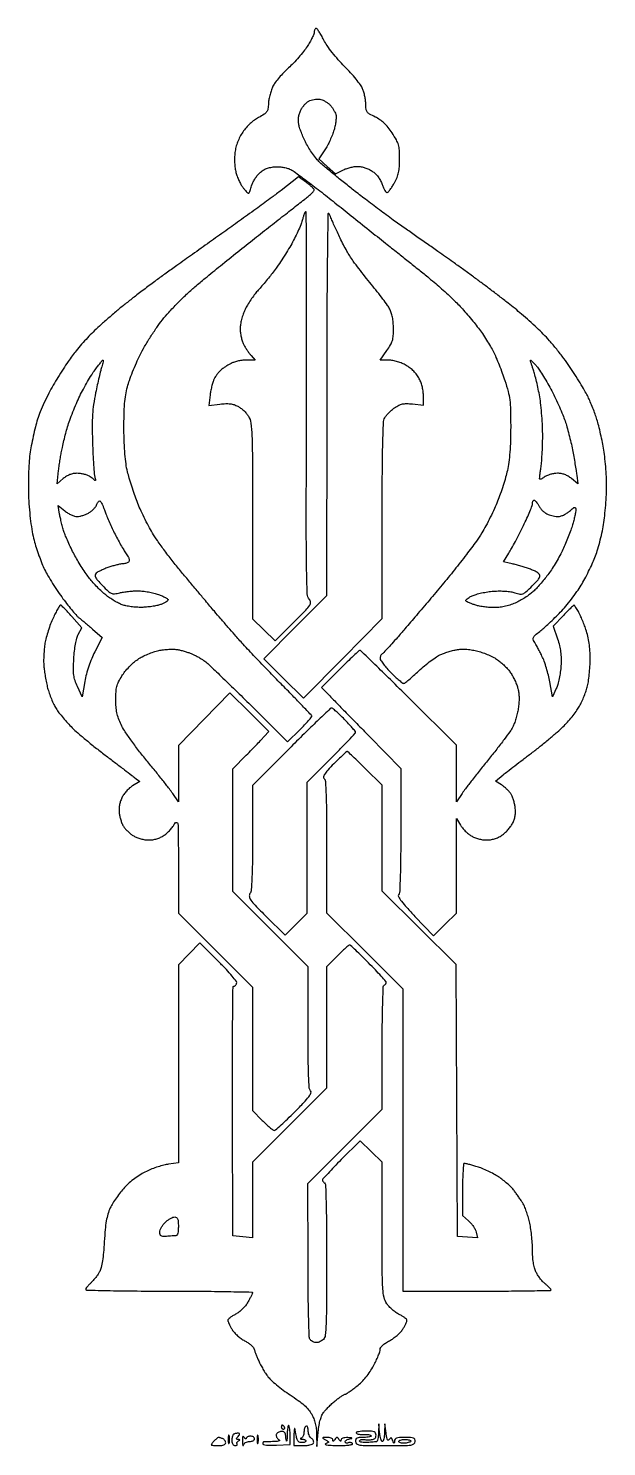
# Model space of a CAD drawing. Extents: x 1.6 to 25.4, y 1 to 59.2.
import ezdxf

# ---------------------------------------------------------------- set-up
doc = ezdxf.new("R2010")
doc.units = 0
doc.header["$MEASUREMENT"] = 0

msp = doc.modelspace()

# ---------------------------------------------------------------- linework, layer by layer
for points in [[(13.441313, 59.22, 0.192085), (13.412856, 59.208649, 0.087874), (13.388688, 59.175944, 0.067704), (13.37229, 59.12742, 0.047711), (13.3668, 59.070021, -0.099053), (13.350016, 58.986128, -0.015787), (13.280381, 58.832877, -0.016954), (13.185244, 58.655357, -0.014128), (13.072608, 58.473333, -0.022305), (12.926221, 58.271284, -0.011469), (12.726155, 58.031101, -0.011376), (12.508555, 57.792892, -0.016843), (12.306315, 57.595152, 0.017157), (12.113602, 57.40649, 0.014958), (11.924951, 57.196447, 0.015205), (11.765786, 56.996153, 0.042356), (11.671003, 56.843757, 0.033884), (11.606819, 56.693625, 0.019513), (11.5492, 56.505521, 0.019435), (11.505883, 56.311222, 0.030599), (11.485546, 56.141566, -0.024951), (11.460559, 55.911151, -0.112508), (11.410412, 55.78632, -0.102261), (11.308741, 55.689508, -0.018802), (11.0826, 55.560176, 0.037113), (10.907207, 55.451164, 0.028172), (10.732022, 55.30757, 0.027574), (10.56975, 55.141126, 0.030721), (10.432969, 54.963478, 0.027596), (10.31247, 54.762251, 0.02941), (10.217679, 54.553123, 0.0299), (10.149383, 54.337685, 0.030736), (10.108027, 54.117606, 0.024392), (10.092506, 53.912488, 0.019817), (10.095347, 53.692004, 0.020261), (10.115106, 53.48021, 0.032384), (10.150888, 53.302131, 0.024036), (10.201768, 53.143889, 0.017121), (10.273159, 52.971876, 0.01734), (10.352758, 52.812146, 0.034927), (10.428289, 52.693475, 0.014478), (10.500909, 52.600978, 0.020191), (10.571448, 52.522933, 0.017079), (10.633212, 52.464071, 0.183827), (10.664935, 52.452, 0.26342), (10.690432, 52.466435, 0.032908), (10.720609, 52.525153, 0.031825), (10.749553, 52.605616, 0.021074), (10.772856, 52.701031, -0.053393), (10.808762, 52.81545, -0.024698), (10.87808, 52.955307, -0.02413), (10.966175, 53.096512, -0.030803), (11.061126, 53.216948, -0.036135), (11.196327, 53.347877, -0.058337), (11.330141, 53.435655, -0.056466), (11.483778, 53.491948, -0.03155), (11.680096, 53.526724, -0.029281), (11.859214, 53.536351, -0.029572), (12.037632, 53.524921, -0.030777), (12.205802, 53.493513, -0.040048), (12.354152, 53.443324, -0.054632), (12.537242, 53.339601, -0.003693), (13.021875, 52.984781, -0.005265), (13.593304, 52.550478, -0.003921), (14.215034, 52.059668, 0.00037), (14.889291, 51.519578, 0.000293), (15.619523, 50.936237, 0.000296), (16.298078, 50.395486, 0.000736), (16.795334, 50.000889, -0.001443), (17.223473, 49.660152, -0.001237), (17.672274, 49.299024, -0.001246), (18.078353, 48.968938, -0.003572), (18.3582, 48.736947, -0.00733), (18.598576, 48.52867, -0.004957), (18.86672, 48.284542, -0.004994), (19.12124, 48.043382, -0.009921), (19.317132, 47.846358, -0.009653), (19.501375, 47.645938, -0.005375), (19.718427, 47.3951, -0.00536), (19.932666, 47.136493, -0.008646), (20.108857, 46.911262, -0.012064), (20.272521, 46.683177, -0.008208), (20.448072, 46.41632, -0.008275), (20.609085, 46.153056, -0.016427), (20.726235, 45.938362, -0.015247), (20.832947, 45.709417, -0.006562), (20.961838, 45.398111, -0.006486), (21.090521, 45.062815, -0.008524), (21.198732, 44.7534, -0.015373), (21.330737, 44.30884, -0.033435), (21.398299, 43.959521, -0.025374), (21.428479, 43.549469, -0.005717), (21.436382, 42.8499, -0.007658), (21.427819, 42.295806, -0.011397), (21.401855, 41.81151, -0.013109), (21.35927, 41.397799, -0.023413), (21.299537, 41.061142, -0.013847), (21.228308, 40.782319, -0.007321), (21.12538, 40.44046, -0.007279), (21.009767, 40.0935, -0.011166), (20.898604, 39.796854, -0.012719), (20.770016, 39.497984, -0.007238), (20.600198, 39.14301, -0.007223), (20.418743, 38.790292, -0.011845), (20.253827, 38.497712, -0.023591), (20.028916, 38.157503, -0.005422), (19.616559, 37.606147, -0.005591), (19.12696, 36.980719, -0.00543), (18.618765, 36.360214, -0.001035), (18.095799, 35.738256, -0.000986), (17.561886, 35.108464, -0.000977), (17.088015, 34.553924, -0.003516), (16.782566, 34.202914, -0.003067), (16.555067, 33.948327, -0.004602), (16.353126, 33.729202, -0.001979), (16.1784, 33.544543, -0.098023), (16.13745, 33.5157, 0.147248), (16.113084, 33.494731, 0.053687), (16.092638, 33.453516, 0.047417), (16.078688, 33.400751, 0.040951), (16.074, 33.34361, 0.146402), (16.097888, 33.263774, 0.017667), (16.205251, 33.112368, 0.019793), (16.349701, 32.937959, 0.015088), (16.52081, 32.75846, 0.007423), (16.697179, 32.58938, 0.010965), (16.857273, 32.44682, 0.006423), (16.994634, 32.332813, 0.171633), (17.038779, 32.3172, 0.170151), (17.084303, 32.333154, 0.00453), (17.252081, 32.469721, 0.008981), (17.44713, 32.637448, 0.005968), (17.664988, 32.836422, -0.014612), (17.902736, 33.046139, -0.013587), (18.158051, 33.246939, -0.013712), (18.394707, 33.412994, -0.043856), (18.564069, 33.504808, -0.018618), (18.72108, 33.566047, -0.011561), (18.909382, 33.626683, -0.011595), (19.09824, 33.677981, -0.020482), (19.256494, 33.710237, -0.037608), (19.433393, 33.725299, -0.023482), (19.641331, 33.71756, -0.022033), (19.864853, 33.688745, -0.020794), (20.089389, 33.639982, -0.022501), (20.298548, 33.575184, -0.016027), (20.526613, 33.48476, -0.016227), (20.738997, 33.384262, -0.03291), (20.897449, 33.289234, -0.027549), (21.036766, 33.180865, -0.017153), (21.188173, 33.039679, -0.017199), (21.328341, 32.889706, -0.029652), (21.432787, 32.754554, -0.025468), (21.520432, 32.610868, -0.015989), (21.60867, 32.434911, -0.016044), (21.684608, 32.255683, -0.028085), (21.734147, 32.102364, -0.034236), (21.768021, 31.924233, -0.026212), (21.78131, 31.726375, -0.024241), (21.774054, 31.511928, -0.019764), (21.746139, 31.283899, -0.017284), (21.705855, 31.080908, -0.013796), (21.648907, 30.865152, -0.01402), (21.585007, 30.66817, -0.033894), (21.524094, 30.527826, -0.037016), (21.423274, 30.363844, -0.004425), (21.170897, 30.020662, -0.005256), (20.862558, 29.617959, -0.004296), (20.52457, 29.19358, 0.002369), (20.180171, 28.764556, 0.002646), (19.852442, 28.347802, 0.002437), (19.576846, 27.989914, 0.014014), (19.437212, 27.795689), (19.204924, 27.4527), (19.204562, 28.619022), (19.2042, 29.785344), (17.249835, 31.728072, 0.001357), (16.496459, 32.472909, 0.002214), (15.852924, 33.100124, 0.00028), (15.277842, 33.655056, 0.194137), (15.238821, 33.6708, 0.188389), (15.201309, 33.656146, 0.001707), (14.976517, 33.447469, 0.005517), (14.719585, 33.201951, 0.0035), (14.425419, 32.910524), (13.668666, 32.150248), (14.004183, 31.803604, 0.001229), (14.205348, 31.596786, 0.000174), (14.620123, 31.172746, 0.000199), (15.111296, 30.67135, 0.000169), (15.62985, 30.14278), (16.92, 28.828601), (16.92, 26.275221, -0.002392), (16.914715, 25.170431, -0.005884), (16.897401, 24.35907, -0.002537), (16.873258, 23.726956, -0.187696), (16.832548, 23.634388, 0.346844), (16.823719, 23.559707, 0.024824), (16.949706, 23.375426, 0.021199), (17.163515, 23.117272, 0.00671), (17.503674, 22.750318), (18.262252, 21.9537), (18.733226, 22.41611), (19.2042, 22.87852), (19.204516, 24.82721), (19.204832, 26.7759), (19.372943, 26.500177, 0.036914), (19.457297, 26.382349, 0.022575), (19.572665, 26.256065, 0.022575), (19.698949, 26.140697, 0.036914), (19.816777, 26.056343, 0.043335), (19.949305, 25.990532, 0.027548), (20.112986, 25.936432, 0.027322), (20.284112, 25.900047, 0.038509), (20.439539, 25.887916, 0.038166), (20.605047, 25.900416, 0.035455), (20.770978, 25.937967, 0.035488), (20.929779, 25.998537, 0.038425), (21.074039, 26.079636, 0.03771), (21.195257, 26.17456, 0.023918), (21.321897, 26.301746, 0.023993), (21.434897, 26.439375, 0.040312), (21.514142, 26.566086, 0.036121), (21.580904, 26.721348, 0.042887), (21.620093, 26.876011, 0.041487), (21.633108, 27.039336, 0.030476), (21.621423, 27.22069, 0.025645), (21.594109, 27.37378, 0.020292), (21.549508, 27.535937, 0.020723), (21.49564, 27.68331, 0.047077), (21.440305, 27.788071, 0.03789), (21.370523, 27.878771, 0.020036), (21.271483, 27.980584, 0.019824), (21.161234, 28.077181, 0.02886), (21.056227, 28.152487), (20.807906, 28.309713), (21.127003, 28.56454, -0.004017), (21.302967, 28.702762, -0.000934), (21.600878, 28.932041, -0.000964), (21.944807, 29.194666, -0.000944), (22.2921, 29.457767, 0.006664), (22.648415, 29.734176, 0.005567), (23.019487, 30.036857, 0.005623), (23.352729, 30.321334, 0.015258), (23.58031, 30.532658, 0.015351), (23.765789, 30.727336, 0.011634), (23.957476, 30.951597, 0.011793), (24.127661, 31.170702, 0.026685), (24.243305, 31.34589, 0.022072), (24.336477, 31.522286, 0.012586), (24.434059, 31.742781, 0.012553), (24.521271, 31.970078, 0.020276), (24.582641, 32.167966, 0.027598), (24.628305, 32.387598, 0.011464), (24.666662, 32.68829, 0.011302), (24.69314, 33.013057, 0.014329), (24.702196, 33.313919, 0.015032), (24.692298, 33.659573, 0.020524), (24.661277, 33.969576, 0.022171), (24.60774, 34.255485, 0.023877), (24.530086, 34.528419, 0.009883), (24.453558, 34.741567, 0.009157), (24.366793, 34.95706, 0.009183), (24.282557, 35.145962, 0.030097), (24.217291, 35.266, 0.000987), (24.161977, 35.354198, 0.001313), (24.111334, 35.434129, 0.000923), (24.068568, 35.500965, 0.01334), (24.052734, 35.524221, 0.44444), (24.031814, 35.52653, 0.004732), (23.911419, 35.417484, 0.010832), (23.769927, 35.281078, 0.006387), (23.606594, 35.112384), (23.185331, 34.666026), (23.360171, 34.147263, -0.020537), (23.441973, 33.867023, -0.029376), (23.489392, 33.612513, -0.028422), (23.507582, 33.347923, -0.017592), (23.500297, 33.0363, -0.019514), (23.475676, 32.784761, -0.016025), (23.430367, 32.518654, -0.016323), (23.372845, 32.276622, -0.040663), (23.310984, 32.1057), (23.156383, 31.7673), (23.046812, 32.382576, 0.017772), (22.989217, 32.650457, 0.012546), (22.906372, 32.947018, 0.012683), (22.812738, 33.226883, 0.025923), (22.722586, 33.440076, 0.005479), (22.632489, 33.620628, 0.005637), (22.539286, 33.797451, 0.005468), (22.455095, 33.948925, 0.02373), (22.400016, 34.035678, -0.093549), (22.357633, 34.128932, -0.188574), (22.368156, 34.207744, -0.089291), (22.441382, 34.297628, -0.012075), (22.6305, 34.452104, 0.016412), (22.795196, 34.589029, 0.006052), (23.018602, 34.792411, 0.005991), (23.257358, 35.020519, 0.007168), (23.4765, 35.241208, 0.016977), (23.696028, 35.484747, 0.010668), (23.936545, 35.783203, 0.010707), (24.160925, 36.087377, 0.019221), (24.329812, 36.347582, 0.011279), (24.478429, 36.610357, 0.007245), (24.639452, 36.921423, 0.007281), (24.788297, 37.230646, 0.01354), (24.898438, 37.486168, 0.021431), (24.993111, 37.756347, 0.009961), (25.093759, 38.114074, 0.009848), (25.184687, 38.494445, 0.013545), (25.250335, 38.839768, 0.012613), (25.299803, 39.202461, 0.007449), (25.341451, 39.637558, 0.00745), (25.370105, 40.07351, 0.012662), (25.37939, 40.4388, 0.012853), (25.370136, 40.79995, 0.008009), (25.341637, 41.222516, 0.008035), (25.300135, 41.638546, 0.01442), (25.250772, 41.978171, 0.008028), (25.189808, 42.296486, 0.006022), (25.112873, 42.644903, 0.00609), (25.032502, 42.971134, 0.013872), (24.962038, 43.214831, 0.011511), (24.885311, 43.43721, 0.007362), (24.78647, 43.692061, 0.007397), (24.682189, 43.939055, 0.013684), (24.589106, 44.135929, 0.015184), (24.472897, 44.348958, 0.004816), (24.287025, 44.659471, 0.004803), (24.073059, 45.001797, 0.005327), (23.859691, 45.328258, 0.013834), (23.620637, 45.665097, 0.009113), (23.328149, 46.039562, 0.009172), (23.030059, 46.393707, 0.017464), (22.775526, 46.665328, 0.007772), (22.515254, 46.916393, 0.004742), (22.200616, 47.205054, 0.004752), (21.883321, 47.485248, 0.008399), (21.615495, 47.709501, 0.004151), (21.331604, 47.935331, 0.00195), (20.961029, 48.222804, 0.001932), (20.570382, 48.521018, 0.002717), (20.2194, 48.783824, 0.001668), (19.86408, 49.045045, 0.001151), (19.460079, 49.338561, 0.001161), (19.070283, 49.619013, 0.002376), (18.763076, 49.836761, 0.000206), (18.441487, 50.06222, 0.000082), (17.999914, 50.371416, 0.000081), (17.523265, 50.704943, 0.000102), (17.081528, 51.0138, -0.004762), (16.610595, 51.349649, -0.002628), (16.04114, 51.768592, -0.00262), (15.468232, 52.199415, -0.004206), (14.984652, 52.573506, -0.00254), (14.552233, 52.917443, -0.002777), (14.136058, 53.255747, -0.002598), (13.783109, 53.549014, -0.013817), (13.5955, 53.715606, -0.032924), (13.454666, 53.866415, -0.016395), (13.29587, 54.074178, -0.016199), (13.144831, 54.301024, -0.0229), (13.026529, 54.512902, -0.012293), (12.927841, 54.723154, -0.011154), (12.836192, 54.944878, -0.011247), (12.763087, 55.14693, -0.034819), (12.726507, 55.287227, -0.044814), (12.713178, 55.425817, -0.039755), (12.723773, 55.570368, -0.038175), (12.757971, 55.717124, -0.034466), (12.814964, 55.86227, -0.044115), (12.88645, 55.983933, -0.035588), (12.983052, 56.100847, -0.036744), (13.089586, 56.197273, -0.067474), (13.190529, 56.256071, -0.043913), (13.296287, 56.289358, -0.030582), (13.41999, 56.308815, -0.030964), (13.541952, 56.312837, -0.054293), (13.641871, 56.299018, -0.048947), (13.736931, 56.264994, -0.028117), (13.843966, 56.206832, -0.02786), (13.945921, 56.135622, -0.041206), (14.025854, 56.061492, -0.028976), (14.094231, 55.97741, -0.020629), (14.161153, 55.876051, -0.020915), (14.217128, 55.773706, -0.041068), (14.251235, 55.687453, -0.080125), (14.26515, 55.584673, -0.021901), (14.253809, 55.420903, -0.021557), (14.224371, 55.233777, -0.020944), (14.178717, 55.048046, -0.023301), (14.110771, 54.849355, -0.014391), (14.013491, 54.62236, -0.014425), (13.904189, 54.40313, -0.025021), (13.79936, 54.228796), (13.550403, 53.858108), (13.895429, 53.551924), (14.240456, 53.245739), (14.540616, 53.39877, -0.034027), (14.677978, 53.457405, -0.022232), (14.843079, 53.506847, -0.022371), (15.009113, 53.540811, -0.03928), (15.148777, 53.5518, -0.046866), (15.291917, 53.538354, -0.031578), (15.451018, 53.49765, -0.031008), (15.607802, 53.435828, -0.038503), (15.744239, 53.358692, -0.04411), (15.874913, 53.253088, -0.04017), (15.989573, 53.123053, -0.039208), (16.084453, 52.973045, -0.037616), (16.15626, 52.808012, 0.022755), (16.21029, 52.673016, 0.036151), (16.269769, 52.563744, 0.040972), (16.3264, 52.489658, 0.29551), (16.36776, 52.478585, 0.14172), (16.412561, 52.508884, 0.015266), (16.490498, 52.608467, 0.017789), (16.577188, 52.73574, 0.013435), (16.663505, 52.881215, 0.030121), (16.768194, 53.098815, 0.044385), (16.830718, 53.301308, 0.0375), (16.862726, 53.535541, 0.015069), (16.872655, 53.858775, 0.014489), (16.8624, 54.219737, 0.055993), (16.82471, 54.440292, 0.059024), (16.74001, 54.641169, 0.017298), (16.564211, 54.92692, 0.022699), (16.400171, 55.151188, 0.03516), (16.237201, 55.327109, 0.038625), (16.063768, 55.46624, 0.037027), (15.868611, 55.579242, -0.016796), (15.638723, 55.700221, -0.103864), (15.539348, 55.788262, -0.128966), (15.494394, 55.900069, -0.031454), (15.4818, 56.100064, 0.0307), (15.472586, 56.249991, 0.018625), (15.444263, 56.425487, 0.018632), (15.403004, 56.598186, 0.031012), (15.354014, 56.73947, 0.057719), (15.266283, 56.895911, 0.013573), (15.08358, 57.134486, 0.013804), (14.857027, 57.398975, 0.013186), (14.612831, 57.654735, -0.015649), (14.351829, 57.930807, -0.0149), (14.104153, 58.227104, -0.015591), (13.895451, 58.510195, -0.033937), (13.757631, 58.742083, 0.011601), (13.659571, 58.92522, 0.01747), (13.564968, 59.079612, 0.012456), (13.480921, 59.199973, 0.238447)], [(13.042729, 52.890038), (12.722271, 53.116576), (12.008186, 52.567602, -0.005078), (11.630812, 52.283535, -0.00148), (11.044115, 51.853838, -0.001487), (10.380578, 51.373886, -0.001591), (9.729, 50.908667, 0.000214), (9.064669, 50.437099, 0.000181), (8.36271, 49.937988, 0.000182), (7.7232, 49.482578, 0.000511), (7.2756, 49.162896, 0.003904), (6.878074, 48.873642, 0.002426), (6.415989, 48.528382, 0.002434), (5.963368, 48.183288, 0.004401), (5.596663, 47.895689, 0.006332), (5.255541, 47.616124, 0.004642), (4.883974, 47.297725, 0.00469), (4.537748, 46.98965, 0.01037), (4.280743, 46.746709, 0.010191), (4.054747, 46.514761, 0.007172), (3.809747, 46.245185, 0.007241), (3.582679, 45.980392, 0.015054), (3.414986, 45.766213, 0.010695), (3.254251, 45.537587, 0.004516), (3.04783, 45.224128, 0.004466), (2.83325, 44.885177, 0.005814), (2.643206, 44.570866, 0.015324), (2.462473, 44.24125, 0.010362), (2.275965, 43.855325, 0.010446), (2.111081, 43.474461, 0.020426), (1.99869, 43.163504, 0.014351), (1.909749, 42.851004, 0.008039), (1.818714, 42.466541, 0.008016), (1.739142, 42.074787, 0.012927), (1.685409, 41.738638, 0.016801), (1.648318, 41.365411, 0.009007), (1.626356, 40.902844, 0.008686), (1.620386, 40.407651, 0.009744), (1.632206, 39.9312, 0.010072), (1.663461, 39.446794, 0.01083), (1.7137, 38.975662, 0.011572), (1.778816, 38.547821, 0.020115), (1.85523, 38.1969, 0.013686), (1.941464, 37.899258, 0.009174), (2.055532, 37.563744, 0.009243), (2.178087, 37.242591, 0.017963), (2.289737, 36.991874, 0.018587), (2.423437, 36.742446, 0.008225), (2.617434, 36.422933, 0.008128), (2.834295, 36.090755, 0.010845), (3.042512, 35.796817, 0.006843), (3.243792, 35.532975, 0.008328), (3.439699, 35.291721, 0.007172), (3.610271, 35.094487, 0.05633), (3.700338, 35.013743, -0.015568), (3.787925, 34.947232, -0.003589), (3.931179, 34.829534, -0.003704), (4.094285, 34.691492, -0.003611), (4.256724, 34.549883), (4.649709, 34.202266), (4.350683, 33.619283, 0.021247), (4.22204, 33.33985, 0.015866), (4.103425, 33.02205, 0.015903), (4.005574, 32.698512, 0.021844), (3.939781, 32.4018), (3.827905, 31.7673), (3.637406, 32.184721, -0.026746), (3.537607, 32.43851, -0.047974), (3.487628, 32.656568, -0.036709), (3.473037, 32.916629, -0.009905), (3.488385, 33.329608, -0.013491), (3.514987, 33.645802, -0.01753), (3.557271, 33.933411, -0.019186), (3.610625, 34.172681, -0.054926), (3.671757, 34.331467), (3.813652, 34.605861), (3.408476, 35.067863, 0.006646), (3.248921, 35.24499, 0.010047), (3.104951, 35.394465, 0.005221), (2.980584, 35.515939, 0.188468), (2.944172, 35.530932, 0.263505), (2.912236, 35.5136, 0.007594), (2.829401, 35.376366, 0.013476), (2.736032, 35.205833, 0.008641), (2.636495, 35.00325, 0.019472), (2.535148, 34.763862, 0.012718), (2.436227, 34.480713, 0.012797), (2.353766, 34.199332, 0.023785), (2.303758, 33.9669, 0.01681), (2.274146, 33.741701, 0.011462), (2.255, 33.484151, 0.011562), (2.247972, 33.234617, 0.022737), (2.255995, 33.0363, 0.014063), (2.278523, 32.839582, 0.007283), (2.317137, 32.595201, 0.007235), (2.364146, 32.345041, 0.010906), (2.412989, 32.128688, 0.021998), (2.475726, 31.916777, 0.014734), (2.565095, 31.680272, 0.014853), (2.665444, 31.455838, 0.02814), (2.761487, 31.282688, 0.023325), (2.879026, 31.114277, 0.010346), (3.048758, 30.902948, 0.010215), (3.238057, 30.68615, 0.013576), (3.419358, 30.497436, 0.016668), (3.649173, 30.285501, 0.005154), (4.008794, 29.981792, 0.005148), (4.418189, 29.650255, 0.005639), (4.8222, 29.337266, -0.000445), (5.209356, 29.043718, -0.000557), (5.567942, 28.770699, -0.000447), (5.868445, 28.540949, -0.004349), (5.994696, 28.442491), (6.194292, 28.284024), (5.904214, 28.112873, 0.047596), (5.782065, 28.024155, 0.028681), (5.654777, 27.898074, 0.028555), (5.541626, 27.756921, 0.043919), (5.462409, 27.621982, 0.032879), (5.398727, 27.4613, 0.036921), (5.359564, 27.29972, 0.037612), (5.345065, 27.136869, 0.036752), (5.354923, 26.972397, 0.027755), (5.382027, 26.830568, 0.020452), (5.427033, 26.677077, 0.02079), (5.481741, 26.535057, 0.042719), (5.538279, 26.430238, 0.040866), (5.610861, 26.337049, 0.020762), (5.715945, 26.231867, 0.020477), (5.834051, 26.131698, 0.028734), (5.947747, 26.053077, 0.044552), (6.077481, 25.989042, 0.027023), (6.24032, 25.935904, 0.026774), (6.411022, 25.899902, 0.038372), (6.565139, 25.887916, 0.038166), (6.730647, 25.900416, 0.035455), (6.896578, 25.937967, 0.035488), (7.055379, 25.998537, 0.038425), (7.199639, 26.079636, 0.038423), (7.320516, 26.174571, 0.024548), (7.446109, 26.301746, 0.024638), (7.557584, 26.439375, 0.041509), (7.635019, 26.566086, -0.293111), (7.708846, 26.609837, -0.378794), (7.763363, 26.558076, -0.020845), (7.780553, 26.180221, -0.000928), (7.783069, 24.871519), (7.7832, 22.882537), (9.306, 21.3615), (10.8288, 19.840463), (10.8288, 17.311827), (10.8288, 14.783191), (11.23065, 14.373268, 0.009747), (11.390879, 14.21607, 0.013827), (11.539826, 14.083122, 0.009835), (11.667597, 13.979506, 0.160498), (11.718864, 13.961173, 0.187778), (11.774294, 13.98116, 0.003758), (12.002122, 14.182936, 0.00838), (12.265635, 14.427985, 0.005464), (12.56187, 14.719164, 0.005523), (12.944184, 15.111838, 0.028142), (13.141624, 15.344015, 0.055388), (13.23156, 15.494807, 0.31277), (13.215756, 15.582084, -0.182391), (13.162715, 15.699411, -0.006073), (13.135889, 16.218633, -0.00783), (13.11794, 16.972209, -0.002039), (13.113, 18.183935), (13.113, 20.683029), (11.56905, 22.228807), (10.0251, 23.774585), (10.0251, 26.290442), (10.0251, 28.8063), (10.575, 29.369385, 0.0007), (10.799353, 29.599762, 0.000742), (11.018743, 29.826347, 0.000707), (11.207136, 30.022049, 0.003404), (11.313414, 30.134284), (11.501929, 30.336098), (10.700995, 31.133701), (9.900061, 31.931305), (8.841631, 30.85272), (7.7832, 29.774135), (7.7832, 28.614929), (7.7832, 27.455723), (7.55441, 27.792611, 0.015234), (7.416875, 27.98242, 0.002697), (7.146468, 28.328754, 0.002917), (6.824813, 28.731324, 0.002623), (6.48695, 29.1447, -0.0087), (6.149871, 29.567503, -0.008917), (5.830525, 29.998367, -0.008715), (5.566796, 30.381743, -0.036649), (5.430016, 30.6252, -0.023119), (5.324852, 30.879319, -0.03408), (5.258601, 31.111445, -0.032788), (5.222909, 31.357023, -0.019389), (5.211059, 31.653071, -0.01675), (5.221265, 31.969298, -0.046918), (5.256443, 32.18794, -0.051314), (5.329692, 32.38503, -0.023336), (5.462898, 32.625971, -0.033102), (5.588826, 32.803159, -0.020329), (5.758662, 32.994969, -0.020328), (5.943549, 33.172387, -0.033049), (6.115658, 33.305427, -0.02953), (6.302205, 33.415467, -0.018195), (6.533144, 33.523488, -0.018226), (6.770094, 33.613945, -0.030895), (6.974866, 33.669838, -0.02261), (7.174229, 33.701905, -0.017432), (7.393822, 33.719379, -0.017741), (7.600503, 33.721254, -0.0397), (7.756573, 33.704685, -0.015313), (7.898642, 33.67355, -0.01027), (8.059053, 33.629688, -0.010348), (8.212802, 33.580752, -0.020042), (8.3331, 33.534242, -0.015328), (8.447903, 33.480244, -0.008618), (8.584032, 33.408065, -0.008594), (8.719088, 33.330384, -0.013885), (8.830936, 33.259178, -0.039817), (8.988375, 33.133345, -0.001956), (9.472356, 32.675381, -0.003158), (10.042332, 32.124884, -0.002274), (10.671803, 31.503567), (12.268634, 29.913014), (12.776081, 30.415165, 0.007973), (12.969001, 30.61226, 0.012446), (13.128057, 30.788618, 0.006612), (13.254274, 30.939768, 0.258244), (13.261714, 30.981343, 0.108426), (13.235019, 31.025438, 0.000568), (12.884095, 31.393533, 0.002485), (12.481078, 31.811135, 0.001569), (12.006834, 32.294635, -0.002917), (11.485598, 32.828918, -0.002448), (10.939041, 33.401318, -0.002469), (10.444836, 33.929187, -0.006799), (10.103334, 34.307779, -0.001156), (9.820911, 34.63107, -0.001008), (9.526713, 34.970796, -0.001013), (9.261884, 35.279118, -0.003001), (9.08183, 35.492179, 0.000288), (8.894134, 35.716743, 0.000076), (8.594284, 36.074961, 0.000077), (8.253122, 36.48228, 0.00008), (7.915092, 36.8856, -0.007956), (7.575018, 37.304593, -0.006681), (7.227688, 37.759095, -0.00675), (6.921558, 38.182807, -0.018423), (6.720397, 38.493, -0.012875), (6.55683, 38.783552, -0.007877), (6.378257, 39.134028, -0.007894), (6.212254, 39.486922, -0.013897), (6.087918, 39.784223, -0.008676), (5.980653, 40.077194, -0.005825), (5.867816, 40.415465, -0.005867), (5.766188, 40.745653, -0.011531), (5.694543, 41.010923, -0.025333), (5.632365, 41.334098, -0.01404), (5.587726, 41.733351, -0.011966), (5.559514, 42.208269, -0.00748), (5.548126, 42.7653, -0.006679), (5.552804, 43.359253, -0.015042), (5.5759, 43.808939, -0.019336), (5.619953, 44.174082, -0.026039), (5.689606, 44.4996, -0.020633), (5.772493, 44.763688, -0.008687), (5.904555, 45.111628, -0.008578), (6.058759, 45.479132, -0.011058), (6.213556, 45.8109, -0.016984), (6.396358, 46.15145, -0.009909), (6.6372, 46.547449, -0.0099), (6.894364, 46.934841, -0.016507), (7.127781, 47.2491, -0.017528), (7.390907, 47.557149, -0.008856), (7.742576, 47.927392, -0.008785), (8.11972, 48.297394, -0.012925), (8.464864, 48.60778, -0.005019), (8.881603, 48.956335, -0.001567), (9.513641, 49.470969, -0.001565), (10.223217, 50.041383, -0.001728), (10.9134, 50.588763, -0.000323), (11.574142, 51.108392, -0.00039), (12.195129, 51.595324, -0.000331), (12.718572, 52.004553, -0.002667), (12.960132, 52.191083, 0.012184), (13.112447, 52.313396, 0.017234), (13.241421, 52.430081, 0.01341), (13.340641, 52.53157, 0.179826), (13.360176, 52.5789, 0.188981), (13.344317, 52.624023, 0.020979), (13.268168, 52.705194, 0.023213), (13.165252, 52.7971, 0.016795)], [(13.017293, 51.690606, 0.288731), (12.99217, 51.674775, 0.015602), (12.952595, 51.584984, 0.020397), (12.911105, 51.468853, 0.013065), (12.872042, 51.33105, -0.03491), (12.811606, 51.148612, -0.010616), (12.695231, 50.881521, -0.010574), (12.551738, 50.586943, -0.011347), (12.399108, 50.305638, -0.00867), (12.228368, 50.018957, -0.006426), (12.030152, 49.707903, -0.006498), (11.835369, 49.418994, -0.014529), (11.678233, 49.205838, -0.00474), (11.52588, 49.015023, -0.003192), (11.34851, 48.799964, -0.003215), (11.17423, 48.594083, -0.006374), (11.03292, 48.4335, 0.023094), (10.901237, 48.273366, 0.013463), (10.757725, 48.070249, 0.013444), (10.624679, 47.858647, 0.022096), (10.525123, 47.6721, 0.026825), (10.445635, 47.480038, 0.021537), (10.380445, 47.266039, 0.022097), (10.336431, 47.057949, 0.040518), (10.322026, 46.885349, 0.031443), (10.331676, 46.726289, 0.021915), (10.361627, 46.548917, 0.022184), (10.405569, 46.380663, 0.042029), (10.457996, 46.250849, 0.01877), (10.523037, 46.133297, 0.012563), (10.605736, 46.003717, 0.012661), (10.692329, 45.882033, 0.024229), (10.768843, 45.78975), (10.942894, 45.5994), (10.585546, 45.5994, 0.031836), (10.428946, 45.589419, 0.021906), (10.253636, 45.559126, 0.022149), (10.086832, 45.514895, 0.041335), (9.957449, 45.462298, 0.014501), (9.842312, 45.399736, 0.011131), (9.720199, 45.325036, 0.011285), (9.609026, 45.249981, 0.026088), (9.529989, 45.187548, 0.033187), (9.461773, 45.119102, 0.017429), (9.38595, 45.02582, 0.017263), (9.314608, 44.924424, 0.025348), (9.259708, 44.830279, 0.040908), (9.212034, 44.716085, 0.014603), (9.16242, 44.546428, 0.014376), (9.118591, 44.356284, 0.01648), (9.087998, 44.172378), (9.029857, 43.734096), (9.491399, 43.788341, -0.018862), (9.727954, 43.807133, -0.039788), (9.911822, 43.800147, -0.047564), (10.070024, 43.766002, -0.042431), (10.225411, 43.701686, -0.043306), (10.341779, 43.62811, -0.026152), (10.466355, 43.522615, -0.026081), (10.579984, 43.403944, -0.041023), (10.663025, 43.289943, -0.105572), (10.761463, 43.009149, -0.022076), (10.804765, 42.48658, -0.008898), (10.824667, 41.526853, -0.000715), (10.828484, 38.99771), (10.8288, 34.97632), (11.292593, 34.518289), (11.756385, 34.060257), (12.534129, 34.836523, 0.003297), (13.020225, 35.328136, 0.044002), (13.18094, 35.524772, 0.160158), (13.217476, 35.651999, 0.176188), (13.169267, 35.770367, -0.1775), (13.078573, 35.99468, -0.004471), (13.05186, 37.11024, -0.004082), (13.038808, 39.019838, -0.000366), (13.04868, 43.809279, 0.000635), (13.053286, 46.831382, 0.001059), (13.048544, 49.375469, 0.000045), (13.039203, 51.668791, 0.41303)], [(13.976954, 51.606, 0.807945), (13.929278, 51.59658, 0.001022), (13.905354, 49.952881, 0.002356), (13.887306, 47.638616, 0.000592), (13.880126, 43.866092), (13.8744, 35.914684), (12.585033, 34.623301), (11.295666, 33.331918), (12.107014, 32.520571), (12.918361, 31.709224), (14.536147, 33.345662), (16.153934, 34.9821), (16.157514, 39.0006, -0.001219), (16.164139, 40.990659, -0.005021), (16.183185, 42.195282, -0.004129), (16.211151, 43.014822, -0.106923), (16.26683, 43.228061, -0.053527), (16.327997, 43.322367, -0.02289), (16.428123, 43.434675, -0.022334), (16.546788, 43.545722, -0.027342), (16.667433, 43.637993, -0.031781), (16.841302, 43.740968, -0.065648), (16.989941, 43.793556, -0.057502), (17.159467, 43.80955, -0.019637), (17.40645, 43.794695), (17.8506, 43.750425), (17.849208, 44.146163, 0.03249), (17.83623, 44.335401, 0.030605), (17.798806, 44.525259, 0.030861), (17.738917, 44.707493, 0.034548), (17.658858, 44.873953, 0.041231), (17.555176, 45.025578, 0.033392), (17.420943, 45.169972, 0.032673), (17.265159, 45.298485, 0.034766), (17.097044, 45.402703, 0.030208), (16.930625, 45.478029, 0.022326), (16.73873, 45.54162, 0.022719), (16.551361, 45.585476, 0.046155), (16.400837, 45.5994), (16.077487, 45.5994), (16.350693, 45.987001, 0.022334), (16.498541, 46.218009, 0.059171), (16.575954, 46.39786, 0.055734), (16.611555, 46.597011, 0.018087), (16.620354, 46.896451, 0.020228), (16.609174, 47.132899, 0.024593), (16.578918, 47.352567, 0.027121), (16.532096, 47.543671, 0.048936), (16.470516, 47.692506, 0.032354), (16.377465, 47.842661, 0.006067), (16.1864, 48.103831, 0.006469), (15.955106, 48.403906, 0.00588), (15.708744, 48.707706, -0.005952), (15.453605, 49.022423, -0.005307), (15.195952, 49.355289, -0.005331), (14.970706, 49.659444, -0.016397), (14.82736, 49.8717, -0.012657), (14.707832, 50.072978, -0.006412), (14.567098, 50.331977, -0.006365), (14.42857, 50.603213, -0.009438), (14.314757, 50.8446, -0.000512), (14.213626, 51.070641, -0.000524), (14.113763, 51.295095, -0.000507), (14.027481, 51.490106, -0.002203)], [(4.690216, 45.5994, -0.45215), (4.700533, 45.587673, -0.014974), (4.689553, 45.518633, -0.01931), (4.669127, 45.429906, -0.011039), (4.638006, 45.32445, 0.016119), (4.593924, 45.169284, 0.003359), (4.527227, 44.89418, 0.003522), (4.454175, 44.573659, 0.003321), (4.384156, 44.2458, 0.014518), (4.301672, 43.778541, 0.020743), (4.257878, 43.359834, 0.017091), (4.244255, 42.882912, 0.006443), (4.256612, 42.2154, 0.003962), (4.2757, 41.730149, 0.005181), (4.301259, 41.286915, 0.003874), (4.329352, 40.916566, 0.047589), (4.354506, 40.7772, -0.01641), (4.373476, 40.699969, -0.076187), (4.376037, 40.65425, -0.456724), (4.363555, 40.645381, -0.172062), (4.343089, 40.658785, 0.051539), (4.3033, 40.701226, 0.018626), (4.238813, 40.753098, 0.018243), (4.163449, 40.805064, 0.020673), (4.087512, 40.849135, 0.048841), (3.995813, 40.886497, 0.022343), (3.870299, 40.917828, 0.021876), (3.734105, 40.939277, 0.028122), (3.607553, 40.9464, 0.048117), (3.463895, 40.932543, 0.045144), (3.322293, 40.891434, 0.043467), (3.185484, 40.823712, 0.038263), (3.056095, 40.730748), (2.799807, 40.515097), (2.843102, 40.921098, -0.006789), (2.865836, 41.109935, -0.003548), (2.899011, 41.344519, -0.003527), (2.93645, 41.584698, -0.005391), (2.972633, 41.7924, -0.009357), (3.017737, 42.012678, -0.004431), (3.083701, 42.294977, -0.00439), (3.157945, 42.589189, -0.006195), (3.229639, 42.8499, -0.016034), (3.318642, 43.125083, -0.008046), (3.447701, 43.466951, -0.00798), (3.592662, 43.816597, -0.011699), (3.732176, 44.1189, -0.009945), (3.880814, 44.407454, -0.007767), (4.053246, 44.714933, -0.007864), (4.222817, 44.996317, -0.018936), (4.359294, 45.19755, -0.005374), (4.47507, 45.351577, -0.008399), (4.578334, 45.481357, -0.003433), (4.668506, 45.589336, -0.220514)], [(22.500987, 45.342404, -0.030131), (22.622301, 45.18237, -0.008987), (22.787862, 44.924305, -0.008978), (22.96374, 44.627191, -0.009595), (23.124852, 44.3304, -0.008485), (23.280271, 44.017631, -0.006584), (23.439105, 43.67225, -0.006662), (23.57876, 43.346079, -0.015943), (23.671317, 43.099689, -0.012945), (23.74716, 42.855864, -0.006285), (23.832043, 42.540732, -0.006229), (23.912253, 42.210227, -0.008931), (23.974429, 41.915289, -0.003236), (24.02719, 41.630891, -0.002827), (24.078776, 41.332707, -0.002842), (24.12235, 41.062644, -0.008436), (24.148049, 40.876799), (24.192345, 40.511098), (23.933682, 40.728749, 0.037566), (23.799719, 40.825281, 0.046427), (23.661684, 40.893073, 0.047675), (23.516667, 40.932968, 0.043323), (23.361933, 40.9464, 0.037012), (23.227878, 40.936463, 0.028366), (23.083978, 40.906588, 0.029046), (22.951865, 40.862882, 0.058428), (22.855353, 40.810871, -0.016007), (22.77919, 40.76108, -0.02526), (22.710562, 40.723901, -0.022559), (22.654734, 40.70024, -0.303163), (22.634165, 40.705121, -0.208189), (22.6253, 40.730291, -0.005547), (22.635292, 40.850409, -0.010705), (22.651909, 40.993634, -0.007015), (22.676892, 41.1579, 0.020689), (22.704393, 41.379266, 0.006236), (22.72803, 41.717582, 0.006238), (22.74509, 42.098085, 0.00674), (22.752087, 42.4692, 0.012204), (22.744592, 42.86289, 0.008172), (22.717678, 43.312535, 0.008232), (22.677281, 43.74758, 0.016031), (22.628249, 44.092726, 0.007276), (22.569845, 44.400179, 0.0066), (22.500723, 44.715985, 0.006622), (22.431397, 44.996939, 0.021009), (22.37472, 45.182013, -0.00408), (22.326865, 45.321257, -0.00569), (22.286495, 45.446643, -0.003572), (22.254587, 45.552425, -0.071577), (22.2498, 45.585691, -0.642035), (22.261814, 45.59119, -0.0143), (22.323586, 45.534693, -0.015259), (22.404567, 45.451322, -0.007867)], [(4.568319, 39.80435, -0.124612), (4.602221, 39.769336, -0.017625), (4.649461, 39.67993, -0.019182), (4.698496, 39.56787, -0.015268), (4.742967, 39.443572, 0.017508), (4.800776, 39.284247, 0.005825), (4.896263, 39.055036, 0.005791), (5.008032, 38.803377, 0.006564), (5.121155, 38.564742, 0.007458), (5.242783, 38.32572, 0.006037), (5.380182, 38.07283, 0.006105), (5.512602, 37.842613, 0.015665), (5.615549, 37.680405, -0.015674), (5.716412, 37.521476, -0.061864), (5.762571, 37.415443, -0.126459), (5.765141, 37.342956, -0.199777), (5.729984, 37.292709, -0.048847), (5.679669, 37.267257, -0.026625), (5.613853, 37.245632, -0.026279), (5.543972, 37.230616, -0.037567), (5.480807, 37.225295, 0.048633), (5.400187, 37.216708, 0.009804), (5.259422, 37.184799, 0.010265), (5.096527, 37.140933, 0.009437), (4.930907, 37.089255, 0.014656), (4.767355, 37.029435, 0.015499), (4.610658, 36.961154, 0.01528), (4.479682, 36.89421, 0.065414), (4.40915, 36.842384, 0.161054), (4.368544, 36.765717, 0.161018), (4.381644, 36.679949, 0.063968), (4.463788, 36.559526, 0.009572), (4.66295, 36.343816, 0.010346), (4.903676, 36.103076, 0.089866), (5.029389, 36.019725, 0.130616), (5.157269, 36.000859, 0.030698), (5.3721, 36.038769, -0.021819), (5.531942, 36.06991, -0.011059), (5.735351, 36.095813, -0.010963), (5.946858, 36.113328, -0.016063), (6.1335, 36.118663, -0.02684), (6.324946, 36.107698, -0.015826), (6.551771, 36.075148, -0.015808), (6.776923, 36.028148, -0.02598), (6.963402, 35.972632, -0.01793), (7.118702, 35.911114, -0.027234), (7.248281, 35.845705, -0.025641), (7.343447, 35.784277, -0.267729), (7.361811, 35.7435, -0.202784), (7.340424, 35.704368, -0.031305), (7.266203, 35.652727, -0.030706), (7.165712, 35.599911, -0.022306), (7.04826, 35.553286, -0.033125), (6.898067, 35.512192, -0.014296), (6.693559, 35.476613, -0.014074), (6.47299, 35.45102, -0.018106), (6.26915, 35.440582, -0.021272), (6.064297, 35.446234, -0.016127), (5.840644, 35.469211, -0.016386), (5.63182, 35.504497, -0.036128), (5.476094, 35.547996, -0.032502), (5.328404, 35.612115, -0.015119), (5.145477, 35.713194, -0.014906), (4.959153, 35.831274, -0.020132), (4.798555, 35.949584, -0.019263), (4.639359, 36.087445, -0.010816), (4.456338, 36.266289, -0.010781), (4.279048, 36.455171, -0.017277), (4.137035, 36.624585, -0.015211), (3.999436, 36.812251, -0.007362), (3.834385, 37.060083, -0.007293), (3.669872, 37.323527, -0.010409), (3.532209, 37.5624, -0.010279), (3.406847, 37.802352, -0.007933), (3.279763, 38.068817, -0.008031), (3.168962, 38.321609, -0.018973), (3.096681, 38.514172, -0.011278), (3.041307, 38.694076, -0.007454), (2.985467, 38.903034, -0.007502), (2.937242, 39.107873, -0.014413), (2.905813, 39.273625), (2.848634, 39.631205), (3.122808, 39.400502, 0.035794), (3.244399, 39.31223, 0.031227), (3.382877, 39.237662, 0.03251), (3.517047, 39.186158, 0.075877), (3.623141, 39.170116, 0.054112), (3.728845, 39.181739, 0.025507), (3.861413, 39.218235, 0.024923), (3.997743, 39.27103, 0.032073), (4.116696, 39.333479, 0.034324), (4.223154, 39.408869, 0.031183), (4.321979, 39.500409, 0.032588), (4.399946, 39.593701, 0.081093), (4.440037, 39.672791, -0.04318), (4.466731, 39.737065, -0.073342), (4.500797, 39.784146, -0.109635), (4.536369, 39.807433, -0.23277)], [(22.39785, 39.846065, -0.199477), (22.430408, 39.832215, -0.022433), (22.485124, 39.771066, -0.024443), (22.54586, 39.688842, -0.017497), (22.605854, 39.5915, 0.043897), (22.677371, 39.488096, 0.032822), (22.772718, 39.387465, 0.03355), (22.875975, 39.304024, 0.062396), (22.970912, 39.253635, 0.024767), (23.069887, 39.221515, 0.016816), (23.185246, 39.194427, 0.016973), (23.298673, 39.175764, 0.032294), (23.390916, 39.1698, 0.079652), (23.485671, 39.184991, 0.031663), (23.608275, 39.234137, 0.030343), (23.736393, 39.304998, 0.033419), (23.850709, 39.38882, -0.006867), (24.008494, 39.517928, -0.114004), (24.069327, 39.546941, -0.40563), (24.100934, 39.527444, -0.061923), (24.111, 39.446475, -0.044566), (24.102951, 39.356348, -0.008866), (24.071438, 39.197531, -0.009318), (24.027879, 39.01336, -0.008557), (23.976321, 38.825605, -0.014718), (23.906316, 38.610437, -0.007142), (23.80489, 38.339546, -0.007076), (23.69117, 38.060274, -0.010125), (23.581851, 37.8162, -0.013938), (23.458931, 37.57375, -0.008935), (23.303488, 37.299066, -0.008978), (23.141492, 37.035314, -0.016578), (22.999043, 36.827945, -0.009839), (22.855148, 36.640508, -0.007373), (22.689671, 36.439666, -0.00746), (22.528231, 36.25516, -0.016902), (22.399462, 36.121708, -0.031039), (22.261816, 36.004019, -0.015181), (22.073184, 35.870778, -0.014998), (21.868004, 35.743672, -0.021025), (21.677091, 35.643652, -0.024892), (21.455241, 35.55226, -0.026584), (21.230178, 35.485627, -0.027225), (21.004575, 35.444516, -0.029215), (20.781111, 35.429432, -0.020165), (20.584579, 35.435593, -0.014488), (20.36603, 35.457662, -0.014669), (20.158935, 35.490858, -0.030362), (20.000221, 35.531213, -0.010162), (19.868584, 35.576304, -0.012142), (19.74656, 35.624283, -0.010936), (19.646113, 35.669233, -0.074383), (19.601112, 35.699437, -0.378178), (19.597355, 35.734077, -0.062507), (19.646584, 35.788003, -0.042779), (19.734371, 35.850746, -0.022996), (19.851943, 35.913314, -0.040847), (20.013413, 35.974353, -0.016397), (20.242494, 36.032109, -0.016097), (20.494623, 36.078508, -0.019596), (20.733212, 36.105008, -0.017885), (20.981362, 36.113861, -0.018347), (21.227398, 36.104804, -0.019478), (21.447533, 36.079948, -0.041871), (21.613463, 36.040206, 0.031715), (21.819044, 35.986536, 0.144565), (21.940759, 35.998157, 0.092194), (22.064084, 36.076544, 0.008835), (22.321315, 36.324841, 0.008523), (22.538716, 36.549782, 0.067702), (22.622103, 36.667552, 0.181227), (22.632524, 36.752305, 0.145462), (22.586133, 36.832378, 0.067169), (22.511254, 36.886135, 0.016143), (22.373713, 36.953635, 0.01629), (22.209394, 37.021443, 0.015504), (22.0383, 37.079624, 0.003732), (21.859048, 37.132983, 0.003233), (21.670236, 37.186335, 0.003254), (21.498561, 37.232449, 0.009496), (21.379315, 37.261241), (21.14333, 37.313498), (21.365354, 37.670599, 0.013512), (21.475531, 37.858974, 0.004138), (21.631877, 38.149338, 0.004138), (21.801602, 38.477445, 0.004518), (21.960889, 38.798888, 0.006512), (22.103956, 39.104357, 0.008823), (22.224681, 39.384154, 0.006316), (22.318161, 39.620206, 0.091361), (22.3344, 39.708338, -0.043964), (22.339059, 39.761228, -0.06408), (22.353038, 39.805828, -0.084279), (22.373602, 39.835894, -0.205625)], [(14.076723, 31.302, 0.192099), (14.024533, 31.28118, 0.000759), (13.55656, 30.8358, 0.003658), (13.02756, 30.323357, 0.002275), (12.414215, 29.714936), (10.8288, 28.127872), (10.8288, 25.991388, -0.002574), (10.823529, 24.967339, -0.008813), (10.804945, 24.301916, -0.008852), (10.775974, 23.844478, -0.119893), (10.723762, 23.686712, 0.187697), (10.700269, 23.562665, 0.108766), (10.760256, 23.421015, 0.03793), (10.939142, 23.205629, 0.004122), (11.392024, 22.74522), (12.165323, 21.97192), (12.618012, 22.42811), (13.0707, 22.8843), (13.071888, 25.570216), (13.073077, 28.256131), (14.065938, 29.251586, 0.003181), (14.44653, 29.638058, 0.005038), (14.767147, 29.974515, 0.001432), (15.04115, 30.269608, 0.188561), (15.0588, 30.314746, 0.173306), (15.043645, 30.357157, 0.005656), (14.92588, 30.497621, 0.010231), (14.7797, 30.661134, 0.006866), (14.606308, 30.842225, 0.007939), (14.427334, 31.018395, 0.011669), (14.264089, 31.166941, 0.007118), (14.12401, 31.2851, 0.173326)], [(14.715985, 29.5254, 0.187287), (14.687677, 29.514411, 0.002202), (14.538167, 29.376526, 0.006293), (14.366637, 29.212853, 0.004024), (14.171287, 29.018595, 0.008413), (13.920328, 28.756308, 0.041614), (13.794591, 28.595404, 0.092773), (13.749245, 28.486677, 0.254147), (13.772085, 28.409475, -0.183999), (13.825198, 28.291008, -0.005278), (13.85165, 27.72848, -0.007242), (13.869501, 26.915264, -0.001866), (13.8744, 25.602319), (13.8744, 22.897477), (15.4395, 21.335583), (17.0046, 19.773688), (17.0046, 13.566944), (17.0046, 7.3602), (20.0502, 7.3602, 0.001469), (21.218035, 7.363632, 0.002451), (22.201155, 7.37423, 0.000242), (23.076544, 7.388382, 0.409345), (23.0958, 7.407962, 0.18267), (23.085341, 7.435636, 0.011079), (23.024215, 7.501928, 0.01538), (22.94547, 7.578747, 0.010687), (22.852106, 7.660779, -0.033415), (22.748806, 7.760209, -0.020221), (22.639752, 7.89041, -0.020216), (22.541508, 8.029082, -0.033234), (22.471406, 8.154552, -0.048802), (22.413105, 8.316507, -0.024331), (22.3699, 8.530349, -0.021479), (22.342575, 8.782949, -0.0157), (22.33315, 9.064986, 0.016028), (22.32374, 9.341108, 0.010567), (22.296052, 9.657648, 0.010637), (22.256018, 9.964693, 0.020165), (22.208616, 10.209513, 0.014872), (22.150377, 10.427284, 0.01335), (22.077363, 10.649277, 0.013517), (22.001137, 10.844941, 0.04031), (21.934917, 10.972419, 0.007955), (21.86237, 11.084224, 0.003959), (21.767101, 11.223655, 0.003928), (21.666096, 11.366588, 0.005764), (21.574852, 11.490539, 0.035162), (21.464731, 11.617013, 0.015251), (21.301988, 11.769726, 0.015004), (21.118375, 11.92223, 0.01929), (20.940352, 12.050543, 0.022167), (20.744327, 12.168479, 0.013844), (20.505321, 12.289768, 0.013888), (20.262666, 12.396432, 0.024439), (20.055995, 12.46896, 0.003809), (19.874936, 12.521224, 0.005216), (19.711129, 12.565321, 0.003457), (19.573261, 12.599882, 0.059748), (19.527245, 12.6054, 0.39082), (19.499353, 12.579668, 0.004013), (19.478341, 12.290356, 0.010066), (19.462978, 11.944142, 0.006053), (19.458, 11.532911), (19.458, 10.460422), (19.709087, 10.242761, -0.037053), (19.809281, 10.141988, -0.028996), (19.902707, 10.01921, -0.029771), (19.976528, 9.89407, -0.061139), (20.015629, 9.787388), (20.071083, 9.549676), (19.658792, 9.575888), (19.2465, 9.6021), (19.224753, 15.186689), (19.203005, 20.771278), (17.680803, 22.27866), (16.1586, 23.786042), (16.1586, 25.959639), (16.1586, 28.133236), (15.458883, 28.829318, 0.002886), (15.187539, 29.096153, 0.004593), (14.952023, 29.320926, 0.001195), (14.744935, 29.514036, 0.189235)], [(9.444476, 20.884673), (8.66701, 21.658906), (8.225105, 21.211443), (7.7832, 20.763979), (7.7832, 16.695589), (7.7832, 12.627198), (7.38135, 12.573873, 0.031175), (7.191456, 12.536513, 0.014176), (6.948436, 12.46533, 0.013975), (6.695642, 12.375555, 0.018644), (6.4719, 12.279247, 0.027686), (6.239289, 12.152439, 0.02023), (5.995546, 11.987496, 0.020141), (5.764415, 11.802244, 0.026347), (5.569791, 11.614045, 0.02041), (5.404791, 11.421569, 0.01448), (5.235183, 11.193252, 0.014651), (5.085715, 10.965441, 0.029835), (4.984694, 10.776822, 0.035218), (4.889297, 10.52464, 0.029154), (4.822989, 10.245159, 0.021612), (4.776021, 9.889877, 0.008189), (4.740089, 9.3906, -0.008456), (4.708296, 8.952092, -0.015979), (4.665419, 8.600193, -0.018937), (4.613214, 8.3303, -0.065376), (4.550674, 8.1639, -0.026653), (4.482995, 8.051852, -0.015423), (4.39056, 7.924407, -0.015386), (4.289664, 7.801937, -0.024883), (4.195738, 7.705003, 0.015731), (4.111665, 7.621355, 0.020671), (4.040689, 7.539634, 0.018657), (3.988049, 7.468413, 0.150927), (3.9762, 7.430053, 0.407779), (4.004161, 7.401469, 0.000409), (4.982676, 7.380719, 0.003186), (6.088687, 7.36522, 0.00191), (7.4025, 7.3602, -0.001735), (8.716219, 7.355641, -0.002896), (9.821916, 7.341562, -0.000338), (10.80249, 7.322732, -0.414815), (10.827408, 7.29675, -0.099998), (10.818473, 7.257029, -0.007272), (10.770919, 7.154731, -0.009936), (10.709536, 7.033757, -0.007351), (10.637058, 6.90238, -0.04039), (10.540268, 6.760769, -0.029146), (10.411412, 6.619244, -0.029385), (10.26887, 6.495432, -0.044972), (10.13085, 6.407635, 0.020294), (10.009343, 6.338508, 0.028025), (9.906792, 6.266241, 0.027461), (9.831731, 6.199765, 0.200388), (9.8136, 6.156342, 0.09714), (9.823406, 6.106345, 0.0138), (9.865807, 6.010093, 0.015277), (9.923276, 5.897819, 0.012483), (9.991325, 5.781306, 0.045728), (10.083492, 5.658791, 0.026113), (10.214955, 5.52816, 0.025897), (10.362166, 5.409547, 0.038694), (10.503047, 5.323348, -0.026217), (10.634221, 5.247516, -0.028961), (10.752254, 5.160641, -0.030133), (10.843148, 5.075515, -0.113802), (10.882394, 5.008728, 0.012901), (10.908717, 4.93199, 0.003337), (10.955137, 4.80975, 0.003392), (11.009957, 4.671043, 0.003451), (11.066346, 4.533889, 0.019891), (11.136508, 4.383589, 0.010669), (11.234294, 4.203678, 0.010608), (11.342018, 4.024137, 0.016323), (11.443455, 3.874028, 0.047413), (11.581315, 3.717373, 0.014812), (11.815872, 3.509671, 0.014657), (12.093004, 3.291992, 0.015687), (12.376331, 3.096014, -0.01287), (12.706777, 2.870185, -0.025898), (12.952812, 2.672434, -0.032677), (13.133572, 2.488485, -0.050622), (13.26105, 2.306157, -0.035177), (13.346498, 2.124033, -0.032697), (13.408009, 1.927269, -0.030381), (13.446723, 1.710675, -0.022785), (13.463807, 1.468981), (13.476213, 0.9729), (13.531717, 1.572839, -0.015546), (13.567455, 1.86111, -0.030857), (13.616813, 2.085918, -0.038863), (13.682556, 2.262989, -0.058397), (13.768569, 2.403325, -0.022996), (13.860088, 2.509263, -0.010563), (13.988377, 2.639047, -0.010436), (14.129361, 2.770174, -0.014206), (14.262192, 2.882036, -0.009463), (14.386571, 2.977096, -0.013069), (14.501938, 3.057302, -0.009662), (14.600153, 3.119159, -0.136521), (14.639836, 3.1302, 0.144243), (14.681245, 3.1424, 0.006418), (14.807041, 3.225874, 0.010367), (14.954631, 3.331113, 0.007183), (15.117247, 3.455899, 0.029906), (15.308266, 3.626395, 0.024182), (15.492406, 3.830523, 0.023694), (15.660041, 4.056509, 0.025295), (15.801644, 4.292591, 0.011706), (15.905921, 4.49978, 0.013998), (15.993995, 4.699747, 0.012769), (16.058739, 4.871052, 0.084151), (16.074, 4.961087, -0.147796), (16.098114, 5.040884, -0.056926), (16.173503, 5.130269, -0.043747), (16.293127, 5.22484, -0.023449), (16.455244, 5.32084, 0.031939), (16.613572, 5.418261, 0.024288), (16.774041, 5.543841, 0.0248), (16.91344, 5.676913, 0.051407), (17.005144, 5.795981, 0.013326), (17.069717, 5.906971, 0.015987), (17.124257, 6.014794, 0.014773), (17.164245, 6.107613, 0.09459), (17.1738, 6.157668, 0.202094), (17.155451, 6.201211, 0.02906), (17.080936, 6.265917, 0.029154), (16.978743, 6.335631, 0.021121), (16.857666, 6.401483, -0.040141), (16.72265, 6.481709, -0.025151), (16.578154, 6.595405, -0.025189), (16.4463, 6.722578, -0.041403), (16.350066, 6.843961, -0.087096), (16.236909, 7.10161, -0.044377), (16.183416, 7.452271, -0.014673), (16.162212, 8.087991, -0.001), (16.1586, 9.894365), (16.1586, 12.657307), (15.703231, 13.095886), (15.247862, 13.534464), (14.476531, 12.761663, 0.004078), (14.180884, 12.460581, 0.006367), (13.931779, 12.196063, 0.002266), (13.7222, 11.965674, 0.185485), (13.7052, 11.921424, 0.102313), (13.711327, 11.891793, 0.051877), (13.730051, 11.858437, 0.04845), (13.757438, 11.826701, 0.052151), (13.7898, 11.8017, -0.251378), (13.829256, 11.733529, -0.001363), (13.852322, 10.949047, -0.004733), (13.869233, 9.966105, -0.001934), (13.8744, 8.63025, -0.001161), (13.870276, 6.854167, -0.009053), (13.851447, 6.026664, -0.013701), (13.818248, 5.541035, -0.174165), (13.741457, 5.378143, -0.049608), (13.679331, 5.327257, -0.037933), (13.602682, 5.284252, -0.038918), (13.523886, 5.254802, -0.070083), (13.455716, 5.2452, -0.062866), (13.390384, 5.253447, -0.044233), (13.32046, 5.278146, -0.044552), (13.256672, 5.314413, -0.068114), (13.209837, 5.357355, -0.164447), (13.163981, 5.476734, -0.002634), (13.13796, 6.209356, -0.005317), (13.118705, 7.1916, -0.001782), (13.11095, 8.626938), (13.105143, 11.784367), (14.631872, 13.310718), (16.1586, 14.837069), (16.1586, 17.354042, -0.002454), (16.163849, 18.423391, -0.005775), (16.1809, 19.221332, -0.001971), (16.204333, 19.856815, -0.249073), (16.2432, 19.9233, 0.047695), (16.275564, 19.947846, 0.046677), (16.302949, 19.978245, 0.050558), (16.32173, 20.009649, 0.109929), (16.3278, 20.036923, 0.184664), (16.312333, 20.077375, 0.002085), (16.114101, 20.296845, 0.006084), (15.87916, 20.548565, 0.003888), (15.600315, 20.83563, 0.003724), (15.317278, 21.118271, 0.005852), (15.069504, 21.356398, 0.001908), (14.853049, 21.558057, 0.188747), (14.814875, 21.573, 0.179777), (14.778239, 21.559387, 0.004639), (14.644324, 21.441749, 0.009268), (14.488959, 21.297418, 0.006129), (14.31566, 21.12619), (13.8744, 20.679379), (13.8744, 18.185458), (13.8744, 15.691537), (12.3516, 14.1705), (10.8288, 12.649463), (10.8288, 11.102165), (10.8288, 9.554867), (10.42695, 9.589409), (10.0251, 9.623952), (10.005816, 14.752476, -0.001308), (10.003538, 16.743452, -0.002284), (10.013501, 18.393279, -0.000216), (10.02959, 19.850724, -0.410858), (10.060215, 19.881, 0.130967), (10.091649, 19.889377, 0.062997), (10.125185, 19.914699, 0.056028), (10.15561, 19.951842, 0.052035), (10.17792, 19.99572, 0.258127), (10.167088, 20.073246, 0.011449), (9.993278, 20.294017, 0.015924), (9.755112, 20.564644, 0.008488)], [(7.634286, 10.4058, -0.137119), (7.70779, 10.385256, -0.164679), (7.753777, 10.33058, -0.07837), (7.777232, 10.223912, -0.015006), (7.7832, 10.0251, -0.019787), (7.776719, 9.861401, -0.046776), (7.755771, 9.741258, -0.071067), (7.722581, 9.664477, -0.242667), (7.67745, 9.63713, 0.00066), (7.619479, 9.633068, 0.000153), (7.521997, 9.626078, 0.000158), (7.40977, 9.617961, 0.000155), (7.29675, 9.609715, -0.02254), (7.145281, 9.605463, -0.137031), (7.070845, 9.627624, -0.198595), (7.033349, 9.680485, -0.056279), (7.0218, 9.782761, -0.090608), (7.038121, 9.872087, -0.038787), (7.089887, 9.982336, -0.036731), (7.164892, 10.094372, -0.03996), (7.253586, 10.190876, -0.028889), (7.353266, 10.27313, -0.029559), (7.461028, 10.342666, -0.030939), (7.561351, 10.391386, -0.097867)], [(12.319699, 1.836701, 0.561657), (12.298438, 1.831541, 0.03222), (12.278503, 1.751734, 0.024663), (12.262382, 1.629426, 0.012299), (12.253461, 1.47345, -0.002367), (12.245447, 1.258555, -0.074605), (12.235427, 1.206717, -0.778323), (12.223624, 1.207804, -0.008403), (12.205418, 1.337581, 0.024636), (12.179817, 1.485099, 0.123391), (12.142378, 1.55942, 0.183084), (12.082745, 1.591724, 0.069039), (11.986307, 1.591381, 0.064129), (11.915601, 1.571851, 0.072715), (11.855406, 1.535543, 0.083277), (11.814556, 1.488655, 0.134942), (11.799923, 1.4382, 0.090736), (11.808824, 1.385392, 0.063782), (11.836467, 1.331685, 0.062124), (11.877758, 1.28525, 0.075045), (11.926823, 1.253796, -0.303014), (11.941719, 1.230148, -0.311393), (11.925463, 1.207857, -0.05793), (11.847337, 1.190286, -0.014588), (11.7171, 1.180328, -0.003534), (11.582868, 1.174946, -0.004553), (11.459467, 1.171996, -0.003501), (11.356132, 1.17119, -0.039369), (11.31525, 1.174382, 0.143699), (11.29109, 1.171251, 0.119669), (11.270438, 1.15547, 0.098904), (11.256556, 1.128995, 0.071563), (11.2518, 1.095935, 0.345692), (11.280631, 1.059217, 0.031962), (11.402256, 1.037642, 0.027325), (11.579713, 1.027512, 0.011642), (11.817673, 1.032485), (12.383545, 1.0575), (12.377972, 1.420751, 0.013234), (12.371991, 1.563721, 0.01773), (12.358555, 1.692777, 0.014995), (12.340641, 1.797653, 0.147617)], [(12.050507, 1.8612, 0.210953), (12.036241, 1.854901, 0.081139), (12.024159, 1.836349, 0.061769), (12.015936, 1.808989, 0.042167), (12.0132, 1.7766, 0.105053), (12.020058, 1.74432, 0.099167), (12.039518, 1.716851, 0.09642), (12.068593, 1.69844, 0.093332), (12.102793, 1.692, 0.108972), (12.132821, 1.698623, 0.182303), (12.150709, 1.716851, 0.161196), (12.153341, 1.744274, 0.082592), (12.1401, 1.7766, 0.029505), (12.117343, 1.808983, 0.035638), (12.092214, 1.836349, 0.038439), (12.068335, 1.855655, 0.151918)], [(12.577155, 1.692, 0.182793), (12.563647, 1.715712, 0.569843), (12.550243, 1.710903, 0.033672), (12.538828, 1.618612, 0.007452), (12.532321, 1.45935), (12.5208, 1.0152), (12.896507, 1.0152, 0.024063), (13.04477, 1.02234, 0.030925), (13.179539, 1.043821, 0.031979), (13.285966, 1.074867, 0.168944), (13.332432, 1.112634, 0.144083), (13.344755, 1.157618, 0.090383), (13.333887, 1.211481, 0.076762), (13.301785, 1.265946, 0.063487), (13.252825, 1.312311, -0.087202), (13.199252, 1.368064, -0.047867), (13.154074, 1.451587, -0.045785), (13.123347, 1.547953, -0.054343), (13.113, 1.642869, 0.033122), (13.107255, 1.729504, 0.079055), (13.088857, 1.791107, 0.159969), (13.061134, 1.819969, 0.266521), (13.0284, 1.8189, 0.127689), (12.995885, 1.78491, 0.046287), (12.968651, 1.723383, 0.042177), (12.95005, 1.647339, 0.038918), (12.9438, 1.567157, -0.049237), (12.935956, 1.487697, -0.0538), (12.912736, 1.413756, -0.060659), (12.878572, 1.355841, -0.134082), (12.83805, 1.325029, 0.051902), (12.804376, 1.307187, 0.449116), (12.802343, 1.292291, 0.185333), (12.823958, 1.280604, 0.021021), (12.88035, 1.275679, -0.042756), (12.937023, 1.268238, -0.060802), (12.98491, 1.251436, -0.078212), (13.017444, 1.228454, -0.202625), (13.0284, 1.202529, -0.232062), (13.015906, 1.177059, -0.072673), (12.977834, 1.155583, -0.055427), (12.922186, 1.140912, -0.036774), (12.856262, 1.136057, -0.08208), (12.78333, 1.148111, -0.090676), (12.720921, 1.182892, -0.089713), (12.674372, 1.237872, -0.078394), (12.647296, 1.308279, -0.004972), (12.630804, 1.389338, -0.002495), (12.611501, 1.492038, -0.002477), (12.592591, 1.598468, -0.003665)], [(16.051345, 1.54395), (16.01896, 1.9035), (16.00418, 1.54395, -0.016421), (15.993922, 1.405439, -0.025476), (15.975103, 1.287099, -0.022901), (15.951571, 1.196618, -0.286265), (15.92595, 1.174465, -0.016136), (15.885651, 1.16948, -0.001576), (15.787946, 1.160896, -0.001995), (15.671379, 1.151493, -0.001578), (15.54525, 1.142226, -0.023674), (15.423651, 1.139447, -0.038762), (15.321192, 1.149932, -0.046622), (15.248259, 1.170324, -0.310701), (15.228, 1.199779, -0.189392), (15.239497, 1.229043, -0.102745), (15.27149, 1.251754, -0.076858), (15.319391, 1.264452, -0.05182), (15.37605, 1.264576, 0.014454), (15.446295, 1.259476, 0.006962), (15.536526, 1.256801, 0.006897), (15.630762, 1.256621, 0.009816), (15.71445, 1.259258, 0.059081), (15.799603, 1.273801, 0.117367), (15.858638, 1.30767, 0.12777), (15.89301, 1.362236, 0.077141), (15.9048, 1.4382, 0.111397), (15.884816, 1.526783, 0.189874), (15.830151, 1.577889, 0.082989), (15.717776, 1.601944, 0.01132), (15.476807, 1.6074, 0.016802), (15.315887, 1.601991, 0.032563), (15.188369, 1.58502, 0.044721), (15.105666, 1.560629, 0.467181), (15.0959, 1.531213, 0.169946), (15.130829, 1.502936, 0.038944), (15.205201, 1.482671, 0.035966), (15.299304, 1.47168, 0.028381), (15.401867, 1.472949, -0.025598), (15.504096, 1.474783, -0.033388), (15.597162, 1.465445, -0.035328), (15.670545, 1.447691, -0.179186), (15.703166, 1.422236, -0.445317), (15.695459, 1.395863, -0.056146), (15.632253, 1.373762, -0.037179), (15.530987, 1.358468, -0.018893), (15.402193, 1.3536, 0.016913), (15.216959, 1.347332, 0.097853), (15.122874, 1.322029, 0.184755), (15.075551, 1.270985, 0.095842), (15.0588, 1.1844, 0.240299), (15.106909, 1.090078, 0.123223), (15.233287, 1.039267, 0.031956), (15.512638, 1.018789, 0.002322), (16.2855, 1.0152, 0.002322), (17.058362, 1.018789, 0.031956), (17.337713, 1.039267, 0.123223), (17.464091, 1.090078, 0.240299), (17.5122, 1.1844, 0.110458), (17.492409, 1.272893, 0.189791), (17.438175, 1.32399, 0.083766), (17.326869, 1.348106, 0.011557), (17.0892, 1.3536, 0.012961), (16.866059, 1.347815, 0.070242), (16.747469, 1.32475, 0.153753), (16.685777, 1.27906, 0.148088), (16.660254, 1.20555, -0.007879), (16.655453, 1.119763, -0.457866), (16.644253, 1.111418, -0.244878), (16.629328, 1.123955, -0.004645), (16.590248, 1.221085, 0.021347), (16.55279, 1.305887, 0.208666), (16.523532, 1.330568, 0.292073), (16.492167, 1.321582, 0.037934), (16.448144, 1.263385, -0.219304), (16.410088, 1.239139, -0.321835), (16.37635, 1.257016, -0.070675), (16.34725, 1.344919, -0.011517), (16.319356, 1.5228), (16.268613, 1.9035), (16.255906, 1.54395, -0.020863), (16.245268, 1.40615, -0.033234), (16.22351, 1.290018, -0.035861), (16.195206, 1.205556, -0.302708), (16.163464, 1.1844, -0.290729), (16.130565, 1.205296, -0.034213), (16.097638, 1.290018, -0.032427), (16.06953, 1.406163, -0.020701)], [(9.432024, 1.3536, 0.16242), (9.414639, 1.3478, 0.010573), (9.372252, 1.314548, 0.014502), (9.322806, 1.271586, 0.010262), (9.269743, 1.220657, 0.012651), (9.218823, 1.167093, 0.017208), (9.175852, 1.116116, 0.014147), (9.143331, 1.072224, 0.153536), (9.1368, 1.051457, 0.363544), (9.148831, 1.037097, 0.01355), (9.223779, 1.025851, 0.018969), (9.319376, 1.01781, 0.011495), (9.4329, 1.0152, 0.026588), (9.563241, 1.022136, 0.06822), (9.65471, 1.044768, 0.11212), (9.709098, 1.082144, 0.188537), (9.729, 1.133049, 0.100912), (9.719032, 1.181938, 0.066819), (9.689691, 1.231364, 0.063449), (9.64634, 1.273814, 0.070559), (9.595181, 1.302249, 0.006751), (9.54179, 1.321914, 0.008621), (9.492053, 1.338516, 0.006944), (9.450119, 1.351076, 0.069398)], [(9.871917, 1.41705, 0.161593), (9.857678, 1.438973, 0.542911), (9.844592, 1.434631, 0.052887), (9.835572, 1.374918, 0.011065), (9.833227, 1.269, 0.011065), (9.835572, 1.163082, 0.052887), (9.844592, 1.103369, 0.542911), (9.857678, 1.099027, 0.161593), (9.871917, 1.12095, 0.039571), (9.883948, 1.188399, 0.024357), (9.887876, 1.269, 0.024357), (9.883948, 1.349601, 0.039571)], [(10.218759, 1.5228, 0.04049), (10.167468, 1.51864, 0.035634), (10.11521, 1.506232, 0.037341), (10.069561, 1.488053, 0.083131), (10.0392, 1.4664, 0.11238), (10.017418, 1.431779, 0.029781), (9.999367, 1.368581, 0.028659), (9.986951, 1.292305, 0.026022), (9.9828, 1.2126, 0.053314), (9.991578, 1.130509, 0.094272), (10.018081, 1.068005, 0.119869), (10.060282, 1.029226, 0.126816), (10.114693, 1.0152, 0.059426), (10.16176, 1.020814, 0.127308), (10.193795, 1.037929, 0.191306), (10.205987, 1.063244, 0.157368), (10.198766, 1.092574, -0.131107), (10.188869, 1.125396, -0.121773), (10.196212, 1.159806, -0.105417), (10.220234, 1.19059, -0.07888), (10.257223, 1.212795, 0.013879), (10.30794, 1.234898, 0.344768), (10.314388, 1.247655, 0.327074), (10.303558, 1.257596, 0.013236), (10.247391, 1.262321, -0.053885), (10.192665, 1.271441, -0.314107), (10.175079, 1.292779, -0.17556), (10.184778, 1.328243, -0.019547), (10.2366, 1.3959, 0.01884), (10.288893, 1.463972, 0.191555), (10.297165, 1.497944, 0.3239), (10.278371, 1.517475, 0.044573)], [(10.4904, 1.3536, 0.089415), (10.453082, 1.393491, 0.483484), (10.428418, 1.386921, 0.099662), (10.415738, 1.327746, 0.010295), (10.416909, 1.1844, 0.012358), (10.422573, 1.078589, 0.057685), (10.43429, 1.018769, 0.512653), (10.448932, 1.014003, 0.172284), (10.464117, 1.03635, -0.105067), (10.494375, 1.096665, -0.087989), (10.548257, 1.144012, -0.077706), (10.621581, 1.174178, -0.058868), (10.708103, 1.1844, 0.051011), (10.786657, 1.192435, 0.070957), (10.853094, 1.216352, 0.091037), (10.897762, 1.251653, 0.18208), (10.9134, 1.293171, 0.153317), (10.900374, 1.334654, 0.098045), (10.863697, 1.369991, 0.080661), (10.808896, 1.393834, 0.062428), (10.7442, 1.401943, 0.049757), (10.679359, 1.395474, 0.069075), (10.624322, 1.376204, 0.08848), (10.587027, 1.34778, 0.184111), (10.573705, 1.314321, -0.177842), (10.565607, 1.293244, -0.334889), (10.548699, 1.289716, -0.110014), (10.522152, 1.310308, -0.029553)], [(11.056317, 1.41705, 0.161593), (11.042078, 1.438973, 0.542911), (11.028992, 1.434631, 0.052887), (11.019972, 1.374918, 0.011065), (11.017627, 1.269, 0.011065), (11.019972, 1.163082, 0.052887), (11.028992, 1.103369, 0.542911), (11.042078, 1.099027, 0.161593), (11.056317, 1.12095, 0.039571), (11.068348, 1.188399, 0.024357), (11.072276, 1.269, 0.024357), (11.068348, 1.349601, 0.039571)], [(13.89555, 1.351027, 0.005101), (13.749486, 1.347922, 0.239637), (13.724235, 1.334066, 0.42471), (13.728645, 1.312826, 0.009301), (13.828348, 1.252487, -0.008409), (13.936744, 1.187152, -0.258418), (13.951496, 1.160515, -0.297334), (13.935799, 1.136453, -0.010479), (13.828348, 1.091806, 0.618657), (13.826017, 1.065944, 0.103091), (13.888947, 1.043173, 0.025523), (14.060836, 1.02754, 0.007667), (14.323543, 1.021146, 0.009578), (14.592381, 1.023876, 0.023213), (14.790315, 1.038894, 0.028691), (14.92036, 1.062492, 0.510326), (14.934184, 1.096105, 0.126981), (14.905713, 1.123416, 0.081026), (14.862388, 1.139245, 0.072258), (14.811204, 1.141516, 0.066719), (14.759991, 1.129354, -0.061898), (14.712462, 1.117583, -0.108304), (14.672281, 1.121478, -0.150899), (14.645879, 1.140008, -0.166339), (14.6358, 1.169465, -0.182978), (14.64954, 1.205754, -0.067082), (14.691715, 1.24222, -0.055225), (14.7533, 1.273397, -0.042027), (14.82615, 1.293895, 0.014773), (14.908338, 1.312259, 0.674817), (14.910032, 1.324805, 0.114822), (14.874912, 1.33525, 0.004641), (14.74155, 1.342079, 0.030102), (14.627363, 1.339988, 0.06264), (14.540308, 1.322013, 0.095607), (14.485208, 1.290512, 0.215377), (14.465305, 1.24785, -0.067648), (14.459582, 1.209289, -0.403287), (14.443569, 1.200085, -0.166561), (14.41862, 1.216256, -0.021186), (14.380705, 1.269, 0.02521), (14.330314, 1.337922, 0.226004), (14.2974, 1.3536, 0.226004), (14.264486, 1.337922, 0.02521), (14.214095, 1.269, -0.021186), (14.17618, 1.216256, -0.166561), (14.151231, 1.200085, -0.403287), (14.135218, 1.209289, -0.067648), (14.129495, 1.24785, 0.202575), (14.111698, 1.288576, 0.086135), (14.06116, 1.322211, 0.064501), (13.985888, 1.344391, 0.042221)], [(17.0892, 1.269, -0.024789), (17.18646, 1.264175, -0.039397), (17.268446, 1.249435, -0.046828), (17.326732, 1.228144, -0.289443), (17.343, 1.202395, -0.273944), (17.327009, 1.175399, -0.043716), (17.268446, 1.149675, -0.038035), (17.186446, 1.128695, -0.024603), (17.0892, 1.116451, -0.032026), (16.991958, 1.115282, -0.051203), (16.909954, 1.128039, -0.06845), (16.853506, 1.151462, -0.26623), (16.8354, 1.183056, -0.252544), (16.853211, 1.21607, -0.063787), (16.909954, 1.243754, -0.049538), (16.991976, 1.262744, -0.03214)]]:
    msp.add_lwpolyline(points, format="xyb", close=True)

doc.saveas('drawing.dxf')
